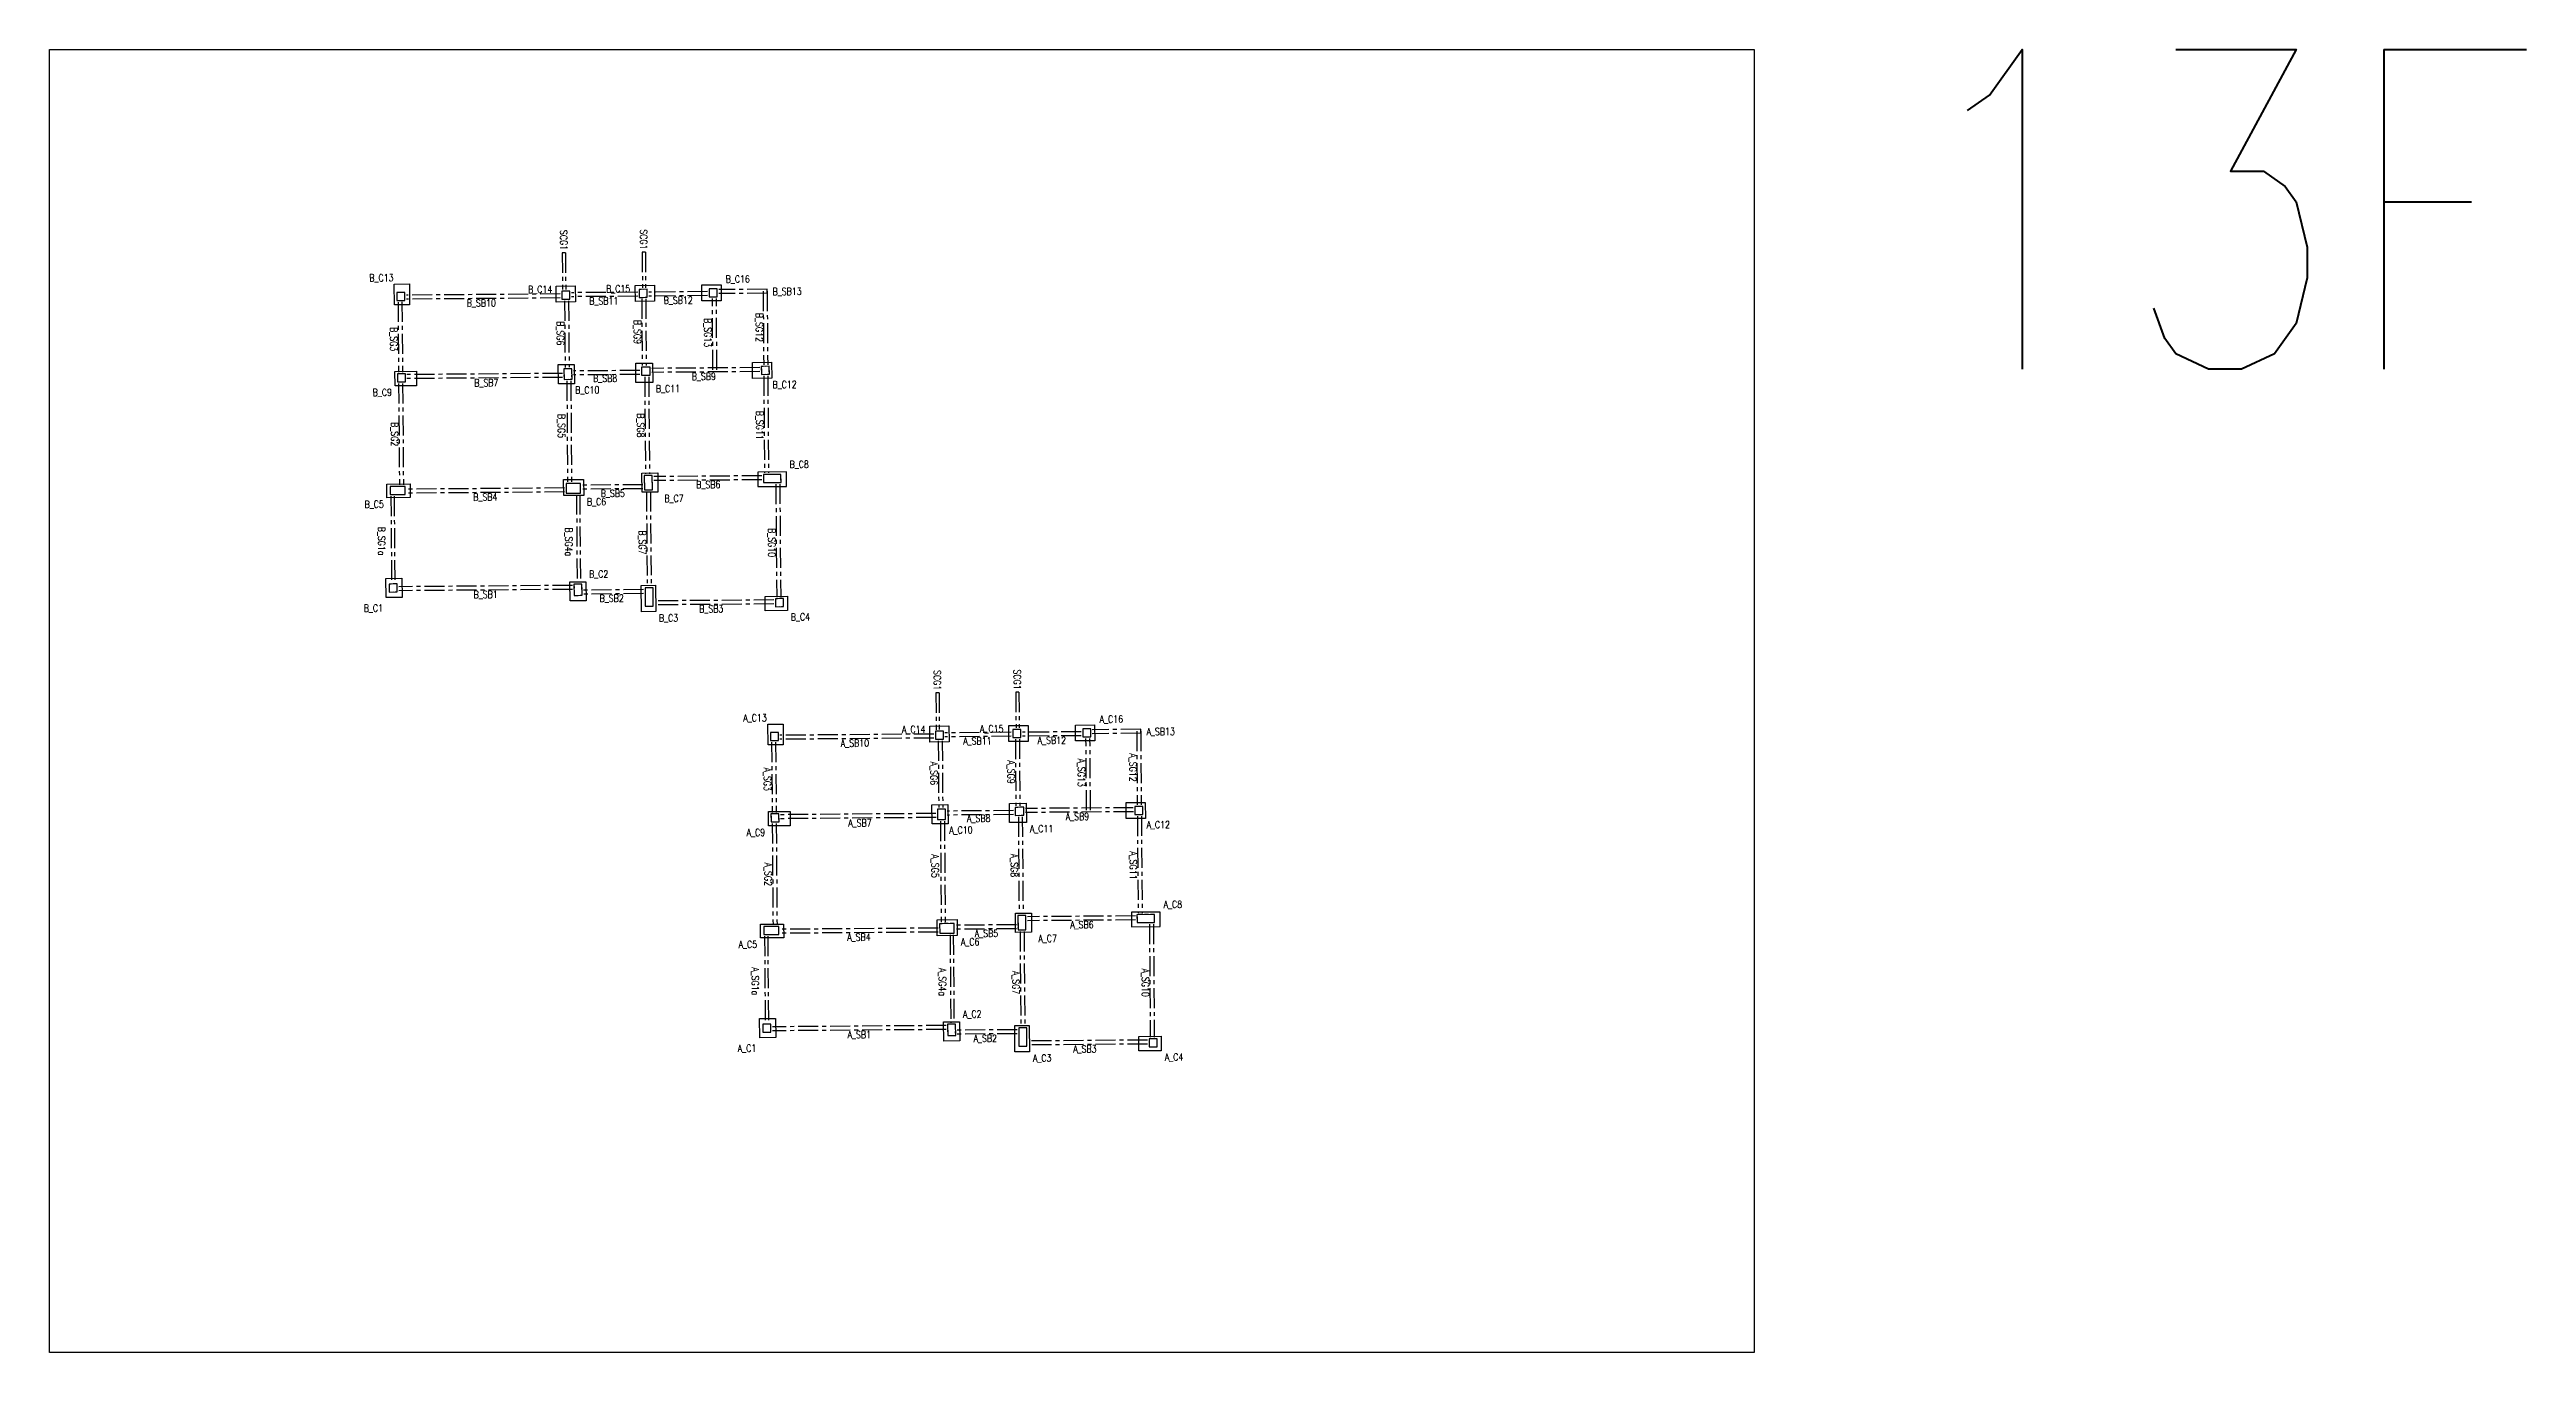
# Model space of a CAD drawing. Header units: millimetres. Extents: x 39613 to 69886, y 27475 to 191272.
# Drawn here: x 50002 to 65498, y 137340 to 145495 of the extents above; entities that cross this region are included whole.
import ezdxf
from ezdxf.enums import TextEntityAlignment as Align

# ---------------------------------------------------------------- set-up
doc = ezdxf.new("R2010")
doc.units = ezdxf.units.MM
doc.header["$LTSCALE"] = 100
doc.header["$MEASUREMENT"] = 0
doc.linetypes.add('CENTER', pattern=[2, 1.25, -0.25, 0.25, -0.25])
doc.linetypes.add('HIDDEN', pattern=[0.375, 0.25, -0.125])
for name, color, linetype in [('TC-COLUMN', 1, 'Continuous'), ('TC-TB', 2, 'Continuous'), ('TC-TC', 4, 'Continuous'), ('TC-虛鋼柱', 4, 'HIDDEN'), ('TC-鋼柱', 11, 'Continuous'), ('TC-鋼粱', 183, 'CENTER')]:
    doc.layers.add(name, color=color, linetype=linetype)
doc.styles.get("Standard").update_dxf_attribs({"font": 'txt.shx', "width": 0.8, "bigfont": 'ae.shx'})

msp = doc.modelspace()

# ---------------------------------------------------------------- texts
at = {"layer": 'Defpoints', "color": 3, "width": 0.8}
msp.add_text('13F', height=2000, rotation=360, dxfattribs=at).set_placement((61589.25, 145494.97), align=Align.TOP_LEFT)
at = {"layer": 'TC-TB', "width": 0.8}
for s, rotation, p in [('SCG1', 270.440027, (53218.52, 144302.52)), ('SCG1', 270.440027, (53718.57, 144306.36)), ('B_SB13', 0.440027, (54615.98, 143980.72)), ('B_SB10', 0.440027, (52702.86, 143908.53)), ('B_SB11', 0.440027, (53468.98, 143921.91)), ('B_SB12', 0.440027, (53934.94, 143925.49)), ('B_SG13', 270, (54119.95, 143723.05)), ('B_SG12', 270, (54442.67, 143755.62)), ('B_SG3', 270, (52155.92, 143681.98)), ('B_SG6', 270, (53197.98, 143718.83)), ('B_SG9', 270, (53680.39, 143727.28)), ('B_SB7', 0.440027, (52734.23, 143409.07)), ('B_SB8', 0.440027, (53477.65, 143437.1)), ('B_SB9', 0.440027, (54095, 143448.99)), ('B_SG5', 270, (53205.02, 143138.61)), ('B_SG8', 270, (53700, 143142.41)), ('B_SG11', 270, (54444.88, 143143.02)), ('B_SG2', 270, (52160.49, 143087.25)), ('B_SB5', 0.440027, (53525.76, 142717.31)), ('B_SB6', 0.440027, (54122.86, 142771.89)), ('B_SB4', 0.440027, (52727.92, 142694.19)), ('B_SG1a', 270, (52079.52, 142417.92)), ('B_SG4a', 270, (53250.59, 142413.19)), ('B_SG7', 270, (53710.77, 142409.76)), ('B_SG10', 270, (54520.66, 142408.69)), ('B_SB1', 0.440027, (52730.11, 142084.18)), ('B_SB2', 0.440027, (53518.38, 142060.24)), ('B_SB3', 0.440027, (54141.4, 141994.21)), ('SCG1', 270.440027, (55555.95, 141547.89)), ('SCG1', 270.440027, (56056, 141551.73)), ('A_SB10', 0.440027, (55040.29, 141153.9)), ('A_SB11', 0.440027, (55806.41, 141167.28)), ('A_SB12', 0.440027, (56272.37, 141170.86)), ('A_SB13', 0.440027, (56953.41, 141226.09)), ('A_SG6', 270, (55535.41, 140964.2)), ('A_SG9', 270, (56017.82, 140972.65)), ('A_SG13', 270, (56457.38, 140968.42)), ('A_SG12', 270, (56780.1, 141000.99)), ('A_SG3', 270, (54493.35, 140927.35)), ('A_SB9', 0.440027, (56432.43, 140694.36)), ('A_SB7', 0.440027, (55071.66, 140654.44)), ('A_SB8', 0.440027, (55815.08, 140682.47)), ('A_SG2', 270, (54497.92, 140332.62)), ('A_SG5', 270, (55542.45, 140383.98)), ('A_SG8', 270, (56037.44, 140387.78)), ('A_SG11', 270, (56782.31, 140388.39)), ('A_SB4', 0.440027, (55065.35, 139939.56)), ('A_SB5', 0.440027, (55863.19, 139962.68)), ('A_SB6', 0.440027, (56460.29, 140017.26)), ('A_SG1a', 270, (54416.95, 139663.29)), ('A_SG4a', 270, (55588.02, 139658.56)), ('A_SG7', 270, (56048.2, 139655.12)), ('A_SG10', 270, (56858.09, 139654.06)), ('A_SB1', 0.440027, (55067.54, 139329.55)), ('A_SB2', 0.440027, (55855.81, 139305.61)), ('A_SB3', 0.440027, (56478.83, 139239.58))]:
    msp.add_text(s, height=45, rotation=rotation, dxfattribs=at).set_placement(p, align=Align.MIDDLE_CENTER)
at = {"layer": 'TC-TC', "width": 0.8}
for s, p in [('B_C13', (52077.97, 144066.23)), ('B_C14', (53070.89, 143993.86)), ('B_C15', (53558.93, 143997.61)), ('B_C16', (54307.38, 144058.36)), ('B_C9', (52083.48, 143349.07)), ('B_C10', (53365.79, 143364.1)), ('B_C11', (53870.57, 143372.48)), ('B_C12', (54600.43, 143397.87)), ('B_C8', (54691.9, 142898.77)), ('B_C5', (52032.75, 142648.85)), ('B_C6', (53423.67, 142664.53)), ('B_C7', (53908.52, 142685.25)), ('B_C2', (53437.14, 142212.11)), ('B_C1', (52027.74, 141998.73)), ('B_C3', (53874.4, 141937.16)), ('B_C4', (54699.24, 141943.5)), ('A_C13', (54415.4, 141311.6)), ('A_C16', (56644.81, 141303.73)), ('A_C14', (55408.32, 141239.23)), ('A_C15', (55896.36, 141242.98)), ('A_C9', (54420.91, 140594.44)), ('A_C10', (55703.22, 140609.47)), ('A_C11', (56208, 140617.85)), ('A_C12', (56937.86, 140643.24)), ('A_C8', (57029.33, 140144.14)), ('A_C6', (55761.1, 139909.9)), ('A_C7', (56245.95, 139930.62)), ('A_C5', (54370.18, 139894.22)), ('A_C2', (55774.57, 139457.48)), ('A_C1', (54365.17, 139244.09)), ('A_C3', (56211.83, 139182.53)), ('A_C4', (57036.67, 139188.87))]:
    msp.add_text(s, height=45, rotation=0.440027, dxfattribs=at).set_placement(p, align=Align.MIDDLE_CENTER)

# ---------------------------------------------------------------- linework, layer by layer
at = {"layer": 'Defpoints'}
msp.add_lwpolyline([(60666.19, 145494.97), (60666.19, 137339.6), (50001.56, 137339.6), (50001.56, 145494.97)], close=True, dxfattribs=at)
at = {"layer": 'TC-COLUMN'}
for points in [[(52253.27, 144027.58), (52254.27, 143897.58), (52159.27, 143896.85), (52158.27, 144026.85)], [(53170.73, 144014.63), (53290.73, 144015.55), (53291.49, 143915.55), (53171.5, 143914.63)], [(53665.78, 144018.43), (53785.77, 144019.35), (53786.54, 143919.35), (53666.54, 143918.43)], [(54082.66, 144021.63), (54202.65, 144022.55), (54203.42, 143922.55), (54083.42, 143921.63)], [(53284.57, 143523.49), (53285.49, 143403.49), (53185.49, 143402.72), (53184.57, 143522.72)], [(53774.35, 143531.75), (53775.27, 143411.75), (53670.27, 143410.94), (53669.35, 143530.94)], [(54399.36, 143536.33), (54519.35, 143537.25), (54520.12, 143437.25), (54400.13, 143436.33)], [(52163.17, 143389.68), (52162.47, 143479.68), (52297.47, 143480.72), (52298.16, 143390.72)], [(52111.78, 142774.46), (52256.78, 142775.57), (52257.43, 142690.57), (52112.44, 142689.46)], [(53217.6, 142802.95), (53342.59, 142803.91), (53343.36, 142703.91), (53218.37, 142702.95)], [(53807.3, 142844.48), (53808.22, 142724.48), (53708.22, 142723.71), (53707.3, 142843.71)], [(54432.28, 142849.27), (54432.97, 142759.27), (54612.96, 142760.66), (54612.27, 142850.66)], [(52107.24, 142064.34), (52106.32, 142184.33), (52206.31, 142185.1), (52207.23, 142065.11)], [(53258.43, 142043.24), (53257.51, 142163.24), (53357.51, 142164.01), (53358.43, 142044.01)], [(53702.83, 142140.85), (53792.83, 142141.54), (53794.1, 141976.55), (53704.1, 141975.86)], [(54478.25, 142072.11), (54618.24, 142073.18), (54618.93, 141983.19), (54478.94, 141982.11)], [(54590.7, 141272.95), (54591.7, 141142.95), (54496.7, 141142.22), (54495.7, 141272.22)], [(55508.16, 141260), (55628.16, 141260.92), (55628.92, 141160.92), (55508.93, 141160)], [(56003.21, 141263.8), (56123.2, 141264.72), (56123.97, 141164.72), (56003.97, 141163.8)], [(56420.09, 141267), (56540.08, 141267.92), (56540.85, 141167.92), (56420.85, 141167)], [(54500.6, 140635.05), (54499.91, 140725.05), (54634.9, 140726.09), (54635.59, 140636.09)], [(55622, 140768.85), (55622.92, 140648.86), (55522.92, 140648.09), (55522, 140768.09)], [(56111.78, 140777.12), (56112.7, 140657.12), (56007.7, 140656.31), (56006.78, 140776.31)], [(56736.79, 140781.7), (56856.78, 140782.62), (56857.55, 140682.62), (56737.56, 140681.7)], [(56144.73, 140089.85), (56145.65, 139969.85), (56045.65, 139969.08), (56044.73, 140089.08)], [(56769.71, 140094.64), (56770.4, 140004.64), (56950.39, 140006.03), (56949.7, 140096.03)], [(54449.21, 140019.83), (54594.21, 140020.94), (54594.86, 139935.94), (54449.87, 139934.83)], [(55555.03, 140048.32), (55680.02, 140049.28), (55680.79, 139949.28), (55555.8, 139948.32)], [(54444.67, 139309.71), (54443.75, 139429.7), (54543.74, 139430.47), (54544.66, 139310.48)], [(55595.86, 139288.61), (55594.94, 139408.61), (55694.94, 139409.37), (55695.86, 139289.38)], [(56040.26, 139386.22), (56130.26, 139386.91), (56131.53, 139221.92), (56041.53, 139221.23)], [(56815.68, 139317.48), (56955.67, 139318.55), (56956.36, 139228.56), (56816.37, 139227.48)]]:
    msp.add_lwpolyline(points, close=True, dxfattribs=at)
at = {"layer": 'TC-虛鋼柱'}
for points in [[(52174.06, 143924.47), (52224.06, 143924.85), (52223.67, 143974.85), (52173.68, 143974.47)], [(53206.36, 143932.4), (53256.36, 143932.78), (53255.98, 143982.78), (53205.98, 143982.39)], [(53691.35, 143943.62), (53741.35, 143944.01), (53740.97, 143994), (53690.97, 143993.62)], [(54128.23, 143946.98), (54178.23, 143947.36), (54177.84, 143997.36), (54127.85, 143996.98)], [(53220.28, 143430.49), (53270.28, 143430.87), (53269.78, 143495.87), (53219.78, 143495.49)], [(53704.92, 143456.21), (53759.92, 143456.63), (53759.54, 143506.63), (53704.54, 143506.21)], [(54454.93, 143461.75), (54504.93, 143462.13), (54504.55, 143512.13), (54454.55, 143511.75)], [(52177.97, 143414.8), (52227.97, 143415.18), (52227.59, 143465.18), (52177.59, 143464.8)], [(52132.28, 142709.61), (52227.28, 142710.34), (52226.9, 142760.34), (52131.9, 142759.61)], [(53233.25, 142718.07), (53323.25, 142718.76), (53322.79, 142778.76), (53232.79, 142778.07)], [(53723.1, 142738.83), (53773.1, 142739.21), (53772.41, 142829.21), (53722.41, 142828.83)], [(54577.77, 142785.38), (54577.39, 142835.38), (54467.39, 142834.54), (54467.78, 142784.54)], [(52126.97, 142099.49), (52176.97, 142099.87), (52176.58, 142149.87), (52126.58, 142149.49)], [(53283.16, 142078.43), (53333.16, 142078.82), (53332.62, 142148.81), (53282.63, 142148.43)], [(53728.83, 142011.04), (53778.83, 142011.42), (53777.95, 142126.42), (53727.95, 142126.03)], [(54543.74, 142007.61), (54593.74, 142007.99), (54593.36, 142057.99), (54543.36, 142057.61)], [(54511.49, 141169.84), (54561.49, 141170.22), (54561.1, 141220.22), (54511.11, 141219.84)], [(55543.79, 141177.77), (55593.79, 141178.15), (55593.41, 141228.15), (55543.41, 141227.76)], [(56028.78, 141188.99), (56078.78, 141189.38), (56078.4, 141239.37), (56028.4, 141238.99)], [(56465.66, 141192.35), (56515.66, 141192.73), (56515.27, 141242.73), (56465.28, 141242.35)], [(54515.4, 140660.17), (54565.4, 140660.55), (54565.02, 140710.55), (54515.02, 140710.17)], [(55557.71, 140675.86), (55607.71, 140676.24), (55607.21, 140741.24), (55557.21, 140740.86)], [(56042.35, 140701.58), (56097.35, 140702), (56096.97, 140752), (56041.97, 140751.58)], [(56792.36, 140707.12), (56842.36, 140707.5), (56841.98, 140757.5), (56791.98, 140757.12)], [(54469.71, 139954.98), (54564.71, 139955.71), (54564.33, 140005.71), (54469.33, 140004.98)], [(55570.68, 139963.44), (55660.68, 139964.13), (55660.22, 140024.13), (55570.22, 140023.44)], [(56060.54, 139984.2), (56110.53, 139984.58), (56109.84, 140074.58), (56059.84, 140074.2)], [(56915.2, 140030.75), (56914.82, 140080.75), (56804.82, 140079.91), (56805.21, 140029.91)], [(54464.4, 139344.86), (54514.4, 139345.24), (54514.01, 139395.24), (54464.01, 139394.86)], [(55620.59, 139323.8), (55670.59, 139324.19), (55670.05, 139394.18), (55620.06, 139393.8)], [(56066.26, 139256.41), (56116.26, 139256.79), (56115.38, 139371.79), (56065.38, 139371.4)], [(56881.17, 139252.98), (56931.17, 139253.36), (56930.79, 139303.36), (56880.79, 139302.98)]]:
    msp.add_lwpolyline(points, close=True, dxfattribs=at)
at = {"layer": 'TC-鋼柱'}
for points in [[(52174.06, 143924.47), (52224.06, 143924.85), (52223.67, 143974.85), (52173.68, 143974.47)], [(53206.36, 143932.4), (53256.36, 143932.78), (53255.98, 143982.78), (53205.98, 143982.39)], [(53691.35, 143943.62), (53741.35, 143944.01), (53740.97, 143994), (53690.97, 143993.62)], [(54128.23, 143946.98), (54178.23, 143947.36), (54177.84, 143997.36), (54127.85, 143996.98)], [(53220.28, 143430.49), (53270.28, 143430.87), (53269.78, 143495.87), (53219.78, 143495.49)], [(53704.92, 143456.21), (53759.92, 143456.63), (53759.54, 143506.63), (53704.54, 143506.21)], [(54454.93, 143461.75), (54504.93, 143462.13), (54504.55, 143512.13), (54454.55, 143511.75)], [(52177.97, 143414.8), (52227.97, 143415.18), (52227.59, 143465.18), (52177.59, 143464.8)], [(52132.28, 142709.61), (52227.28, 142710.34), (52226.9, 142760.34), (52131.9, 142759.61)], [(53233.25, 142718.07), (53323.25, 142718.76), (53322.79, 142778.76), (53232.79, 142778.07)], [(53723.1, 142738.83), (53773.1, 142739.21), (53772.41, 142829.21), (53722.41, 142828.83)], [(54577.77, 142785.38), (54577.39, 142835.38), (54467.39, 142834.54), (54467.78, 142784.54)], [(52126.97, 142099.49), (52176.97, 142099.87), (52176.58, 142149.87), (52126.58, 142149.49)], [(53283.16, 142078.43), (53333.16, 142078.82), (53332.62, 142148.81), (53282.63, 142148.43)], [(53728.83, 142011.04), (53778.83, 142011.42), (53777.95, 142126.42), (53727.95, 142126.03)], [(54543.74, 142007.61), (54593.74, 142007.99), (54593.36, 142057.99), (54543.36, 142057.61)], [(54511.49, 141169.84), (54561.49, 141170.22), (54561.1, 141220.22), (54511.11, 141219.84)], [(55543.79, 141177.77), (55593.79, 141178.15), (55593.41, 141228.15), (55543.41, 141227.76)], [(56028.78, 141188.99), (56078.78, 141189.38), (56078.4, 141239.37), (56028.4, 141238.99)], [(56465.66, 141192.35), (56515.66, 141192.73), (56515.27, 141242.73), (56465.28, 141242.35)], [(54515.4, 140660.17), (54565.4, 140660.55), (54565.02, 140710.55), (54515.02, 140710.17)], [(55557.71, 140675.86), (55607.71, 140676.24), (55607.21, 140741.24), (55557.21, 140740.86)], [(56042.35, 140701.58), (56097.35, 140702), (56096.97, 140752), (56041.97, 140751.58)], [(56792.36, 140707.12), (56842.36, 140707.5), (56841.98, 140757.5), (56791.98, 140757.12)], [(54469.71, 139954.98), (54564.71, 139955.71), (54564.33, 140005.71), (54469.33, 140004.98)], [(55570.68, 139963.44), (55660.68, 139964.13), (55660.22, 140024.13), (55570.22, 140023.44)], [(56060.54, 139984.2), (56110.53, 139984.58), (56109.84, 140074.58), (56059.84, 140074.2)], [(56915.2, 140030.75), (56914.82, 140080.75), (56804.82, 140079.91), (56805.21, 140029.91)], [(54464.4, 139344.86), (54514.4, 139345.24), (54514.01, 139395.24), (54464.01, 139394.86)], [(55620.59, 139323.8), (55670.59, 139324.19), (55670.05, 139394.18), (55620.06, 139393.8)], [(56066.26, 139256.41), (56116.26, 139256.79), (56115.38, 139371.79), (56065.38, 139371.4)], [(56881.17, 139252.98), (56931.17, 139253.36), (56930.79, 139303.36), (56880.79, 139302.98)]]:
    msp.add_lwpolyline(points, close=True, dxfattribs=at)
at = {"layer": 'TC-鋼粱'}
for p, q in [((53229.13, 144222.6), (53209.14, 144222.44)), ((53209.14, 144222.44), (53210.9, 143992.43)), ((53229.13, 144222.6), (53230.9, 143992.59)), ((53729.18, 144226.44), (53709.18, 144226.28)), ((53709.18, 144226.28), (53710.89, 144003.77)), ((53729.18, 144226.44), (53730.89, 144003.93)), ((53196.11, 143964.82), (52233.81, 143957.43)), ((53681.1, 143976.04), (53266.05, 143972.86)), ((54117.98, 143979.4), (53751.1, 143976.58)), ((54490.84, 143994.76), (54187.88, 143992.44)), ((54491.03, 143969.76), (54188.07, 143967.44)), ((54465.94, 143982.07), (54469.47, 143521.86)), ((54491.03, 143969.76), (54490.84, 143994.76)), ((54490.94, 143982.26), (54494.47, 143522.06)), ((52181.64, 143914.53), (52185.01, 143474.85)), ((52206.64, 143914.72), (52210.01, 143475.04)), ((53196.31, 143939.82), (52234, 143932.43)), ((53223.91, 143922.53), (53227.12, 143505.54)), ((53248.91, 143922.72), (53252.12, 143505.74)), ((53681.29, 143951.04), (53266.25, 143947.86)), ((53706.43, 143933.74), (53709.63, 143516.25)), ((53731.43, 143933.93), (53734.63, 143516.44)), ((54118.17, 143954.4), (53751.29, 143951.58)), ((54151.74, 143489.42), (54148.31, 143937.13)), ((54176.74, 143489.61), (54173.31, 143937.32)), ((54444.61, 143504.17), (53769.6, 143498.99)), ((52185.55, 143404.85), (52190.43, 142770.06)), ((52210.55, 143405.05), (52215.42, 142770.25)), ((53209.99, 143467.72), (52237.63, 143460.26)), ((53210.18, 143442.72), (52237.82, 143435.26)), ((53237.85, 143420.62), (53242.71, 142788.14)), ((53262.85, 143420.82), (53267.71, 142788.33)), ((53694.69, 143486.13), (53279.88, 143482.95)), ((53694.89, 143461.13), (53280.07, 143457.95)), ((53725.17, 143446.37), (53729.84, 142838.88)), ((53750.17, 143446.56), (53754.84, 142839.08)), ((54444.8, 143479.17), (53769.79, 143473.99)), ((54470.01, 143451.87), (54474.67, 142844.59)), ((54495.01, 143452.06), (54499.67, 142844.79)), ((53223, 142750.49), (52237.03, 142742.92)), ((53223.19, 142725.49), (52237.22, 142717.92)), ((53712.86, 142771.25), (53332.87, 142768.33)), ((53713.05, 142746.25), (53333.06, 142743.33)), ((53735.82, 142728.79), (53740.37, 142136.13)), ((53760.82, 142728.98), (53765.37, 142136.32)), ((54457.45, 142826.96), (53782.47, 142821.78)), ((54457.64, 142801.96), (53782.66, 142796.78)), ((54545.35, 142775.13), (54550.78, 142067.67)), ((54570.35, 142775.33), (54575.78, 142067.86)), ((52137.36, 142699.65), (52141.51, 142159.6)), ((52157.36, 142699.8), (52161.51, 142159.76)), ((53298.32, 142708.57), (53302.55, 142158.58)), ((53318.32, 142708.72), (53322.55, 142158.74)), ((53272.68, 142140.85), (52186.72, 142132.51)), ((53272.88, 142115.85), (52186.91, 142107.51)), ((53718.04, 142114.27), (53342.91, 142111.39)), ((53718.23, 142089.27), (53343.1, 142086.39)), ((54533.42, 142049.73), (53788.58, 142044.01)), ((54533.61, 142024.73), (53788.77, 142019.01)), ((55566.56, 141467.97), (55546.57, 141467.81)), ((55546.57, 141467.81), (55548.33, 141237.8)), ((55566.56, 141467.97), (55568.33, 141237.96)), ((56066.61, 141471.81), (56046.61, 141471.65)), ((56046.61, 141471.65), (56048.32, 141249.14)), ((56066.61, 141471.81), (56068.32, 141249.3)), ((55533.54, 141210.19), (54571.24, 141202.8)), ((55533.74, 141185.19), (54571.43, 141177.8)), ((56018.53, 141221.41), (55603.48, 141218.23)), ((56018.72, 141196.41), (55603.68, 141193.23)), ((56043.86, 141179.11), (56047.06, 140761.62)), ((56068.86, 141179.3), (56072.06, 140761.81)), ((56455.41, 141224.77), (56088.53, 141221.95)), ((56455.6, 141199.77), (56088.72, 141196.95)), ((56489.17, 140734.79), (56485.74, 141182.5)), ((56514.17, 140734.98), (56510.74, 141182.69)), ((56828.27, 141240.13), (56525.31, 141237.81)), ((56828.46, 141215.13), (56525.5, 141212.81)), ((56803.37, 141227.44), (56806.9, 140767.23)), ((56828.46, 141215.13), (56828.27, 141240.13)), ((56828.37, 141227.63), (56831.9, 140767.43)), ((54519.07, 141159.9), (54522.44, 140720.22)), ((54544.07, 141160.09), (54547.44, 140720.41)), ((55561.34, 141167.9), (55564.55, 140750.91)), ((55586.34, 141168.09), (55589.55, 140751.11)), ((55547.42, 140713.09), (54575.06, 140705.63)), ((56032.12, 140731.5), (55617.31, 140728.32)), ((56032.32, 140706.5), (55617.5, 140703.32)), ((56782.04, 140749.54), (56107.03, 140744.36)), ((56782.23, 140724.54), (56107.22, 140719.36)), ((54522.98, 140650.22), (54527.86, 140015.43)), ((54547.98, 140650.42), (54552.85, 140015.62)), ((55547.61, 140688.09), (54575.25, 140680.63)), ((55575.28, 140665.99), (55580.14, 140033.51)), ((55600.28, 140666.19), (55605.14, 140033.7)), ((56062.6, 140691.74), (56067.27, 140084.25)), ((56087.6, 140691.93), (56092.27, 140084.45)), ((56807.44, 140697.24), (56812.1, 140089.96)), ((56832.44, 140697.43), (56837.1, 140090.15)), ((54474.79, 139945.02), (54478.94, 139404.97)), ((54494.79, 139945.17), (54498.94, 139405.13)), ((55560.43, 139995.86), (54574.46, 139988.29)), ((55560.62, 139970.86), (54574.65, 139963.29)), ((55635.76, 139953.94), (55639.98, 139403.95)), ((55655.75, 139954.09), (55659.98, 139404.11)), ((56050.29, 140016.62), (55670.3, 140013.7)), ((56050.48, 139991.62), (55670.49, 139988.7)), ((56073.25, 139974.16), (56077.8, 139381.5)), ((56098.25, 139974.35), (56102.8, 139381.69)), ((56794.88, 140072.33), (56119.9, 140067.15)), ((56795.07, 140047.33), (56120.09, 140042.15)), ((56882.78, 140020.5), (56888.21, 139313.04)), ((56907.78, 140020.7), (56913.21, 139313.23)), ((55610.11, 139386.22), (54524.15, 139377.88)), ((55610.31, 139361.22), (54524.34, 139352.88)), ((56055.47, 139359.64), (55680.34, 139356.76)), ((56055.66, 139334.64), (55680.53, 139331.76)), ((56870.85, 139295.1), (56126.01, 139289.38)), ((56871.04, 139270.1), (56126.2, 139264.38))]:
    msp.add_line(p, q, dxfattribs=at)

msp.set_redraw_order([(e.dxf.handle, doc.entitydb.next_handle()) for e in msp.query("TEXT MTEXT ATTDEF DIMENSION ARC_DIMENSION")])  # texts and dimensions are drawn at this point

doc.saveas('drawing.dxf')
